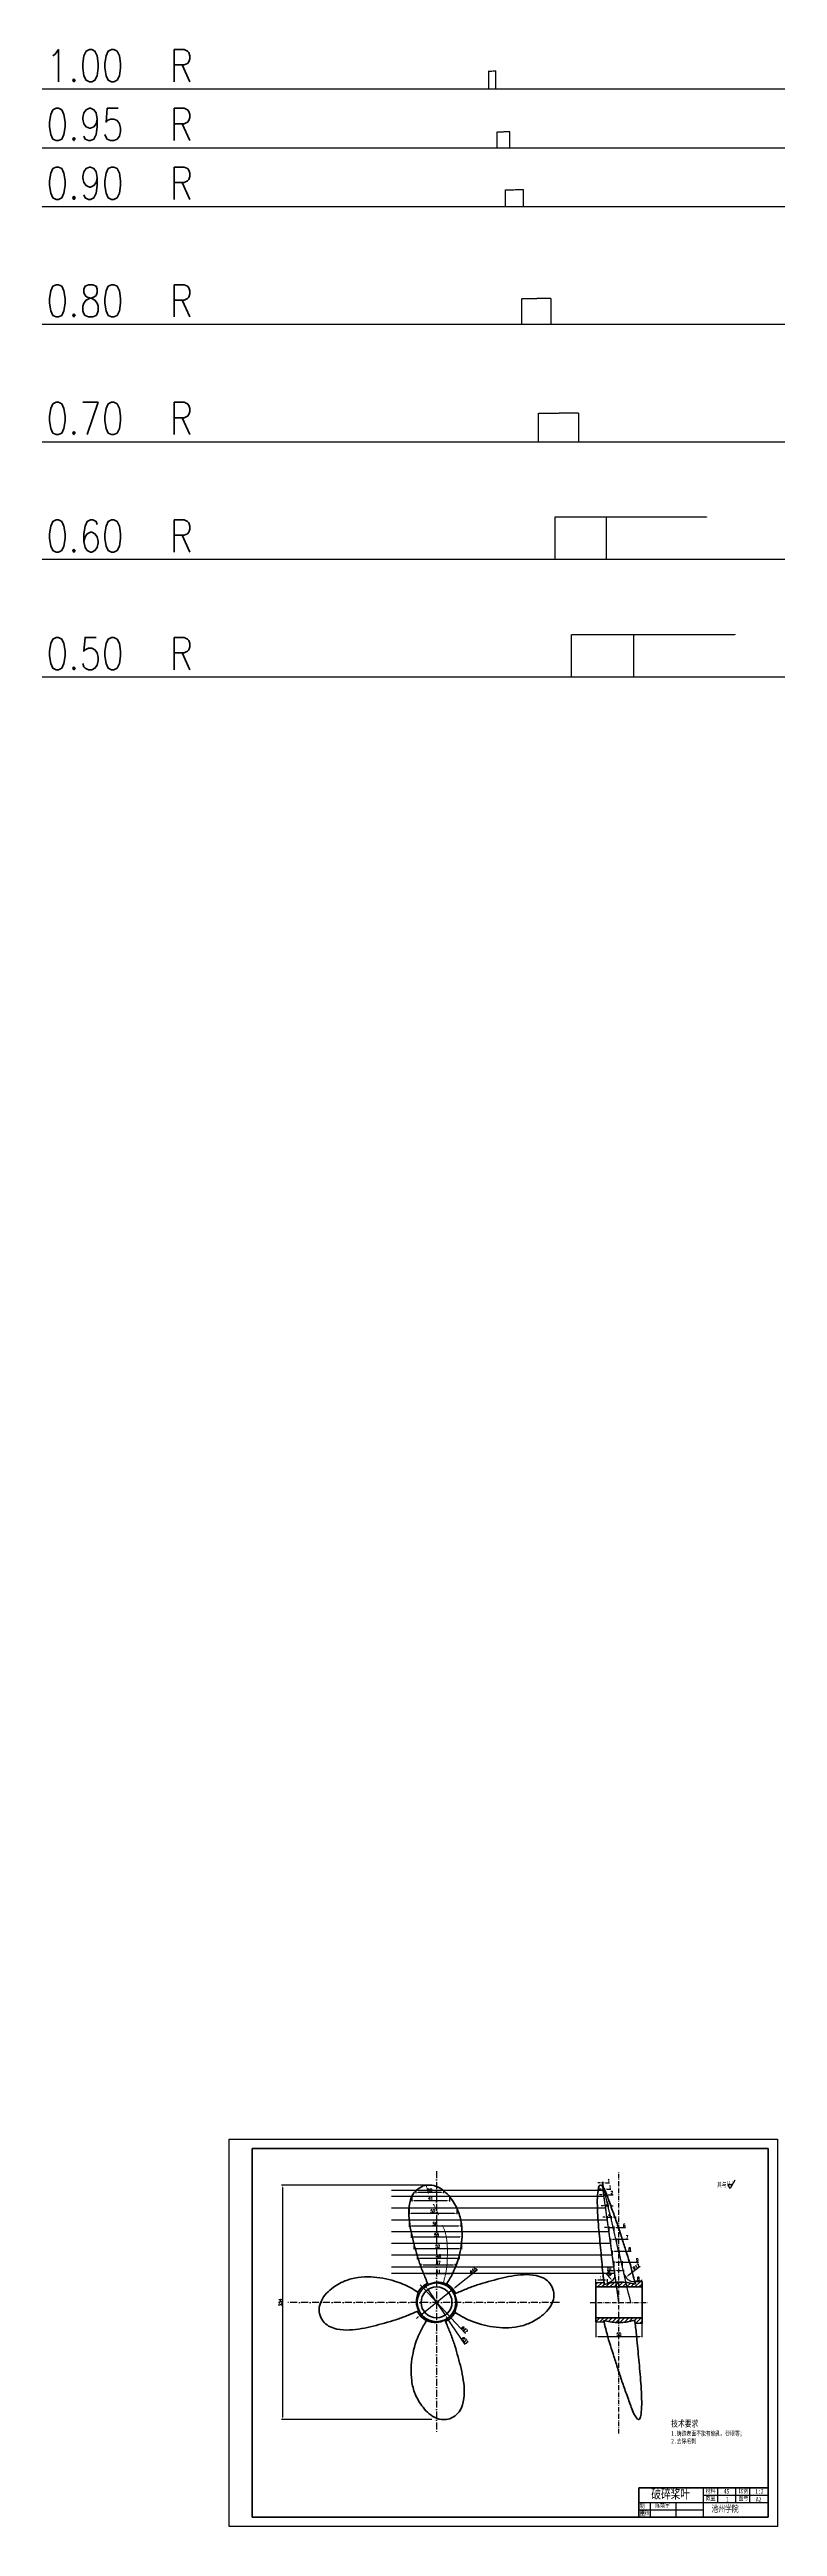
# Model space of a CAD drawing. Header units: millimetres. Extents: x 1792 to 7248, y 521 to 3207.
# Drawn here: x 2697 to 3486, y 521 to 3207 of the extents above; entities that cross this region are included whole.
import ezdxf

# ---------------------------------------------------------------- set-up
doc = ezdxf.new("R2010")
doc.units = ezdxf.units.MM
for name, pattern in [('CEN10', [15.8, 10, -2.5, 0.8, -2.5]), ('CENTER', [50.8, 31.75, -6.35, 6.35, -6.35]), ('CENTERX2', [101.6, 63.5, -12.7, 12.7, -12.7])]:
    doc.linetypes.add(name, pattern=pattern)
doc.layers.add('0CENTER', color=3, linetype='CENTER')
doc.layers.add('TEXT', color=4, linetype='Continuous')
for name, color, linetype, lineweight in [('文字层', 7, 'Continuous', 25), ('标注层', 3, 'Continuous', 25), ('点划线', 1, 'CENTERX2', 9), ('粗实线', 7, 'Continuous', 50)]:
    doc.layers.add(name, color=color, linetype=linetype, lineweight=lineweight)
doc.styles.get("Standard").update_dxf_attribs({"font": 'txt.shx', "width": 0.75, "bigfont": 'gbcbig.shx'})
doc.dimstyles.new('GB-3.5', dxfattribs={"dimtxt": 3.5, "dimasz": 2.5, "dimexe": 1, "dimexo": 0, "dimgap": 0.5, "dimtad": 1, "dimdec": 0, "dimdsep": 46, "dimtxsty": 'Standard', "dimcen": 0, "dimclrt": 7, "dimadec": 0, "dimazin": 2, "dimtfac": 1, "dimtdec": 0, "dimtmove": 0, "dimatfit": 3, "dimfxl": 1, "dimarcsym": 0})
doc.dimstyles.get("Standard").update_dxf_attribs({"dimtxt": 0.18, "dimasz": 0.18, "dimexe": 0.18, "dimexo": 0.0625, "dimgap": 0.09, "dimtad": 0, "dimtih": 1, "dimtoh": 1, "dimdec": 4, "dimzin": 0, "dimdsep": 46, "dimtxsty": 'Standard', "dimcen": 0.09, "dimadec": 0, "dimazin": 0, "dimtfac": 1, "dimtdec": 4, "dimtofl": 0, "dimtmove": 0, "dimatfit": 3, "dimfxl": 1, "dimtolj": 1, "dimtzin": 0, "dimarcsym": 0})

# ---------------------------------------------------------------- blocks, each defined once
blk = doc.blocks.new('*D5')
at = {"color": 0, "lineweight": -2, "transparency": 16777216}
for p, q in [((3173.1, 3163.8), (3173.1, 3183.6)), ((3173.3, 3183.4), (3176.5, 3183.4)), ((3180.6, 3183.4), (3177.4, 3183.4)), ((3180.8, 3163.8), (3180.8, 3183.6))]:
    blk.add_line(p, q, dxfattribs=at)
at = {"color": 0, "transparency": 16777216}
for points in [[(3173.3, 3183.4), (3173.3, 3183.4), (3173.1, 3183.4)], [(3180.6, 3183.4), (3180.6, 3183.4), (3180.8, 3183.4)]]:
    blk.add_solid(points, dxfattribs=at)
at = {"layer": 'Defpoints', "color": 0, "transparency": 16777216}
for p in [(3180.8, 3183.4), (3173.1, 3163.7), (3180.8, 3163.7)]:
    blk.add_point(p, dxfattribs=at)
at = {"color": 0, "transparency": 16777216, "insert": (3176.9, 3183.4), "char_height": 0.18, "attachment_point": 5}
blk.add_mtext('\\A1;7.6500', dxfattribs=at)
blk = doc.blocks.new('*D6')
at = {"color": 0, "lineweight": -2, "transparency": 16777216}
for p, q in [((3182.1, 3100), (3182.1, 3117.6)), ((3182.3, 3117.4), (3188.5, 3117.4)), ((3195.7, 3117.4), (3189.4, 3117.4)), ((3195.9, 3100), (3195.9, 3117.6))]:
    blk.add_line(p, q, dxfattribs=at)
at = {"color": 0, "transparency": 16777216}
for points in [[(3182.3, 3117.4), (3182.3, 3117.4), (3182.1, 3117.4)], [(3195.7, 3117.4), (3195.7, 3117.4), (3195.9, 3117.4)]]:
    blk.add_solid(points, dxfattribs=at)
at = {"layer": 'Defpoints', "color": 0, "transparency": 16777216}
for p in [(3195.9, 3117.4), (3182.1, 3099.9), (3195.9, 3099.9)]:
    blk.add_point(p, dxfattribs=at)
at = {"color": 0, "transparency": 16777216, "insert": (3189, 3117.4), "char_height": 0.18, "attachment_point": 5}
blk.add_mtext('\\A1;13.7751', dxfattribs=at)
blk = doc.blocks.new('*D7')
at = {"color": 0, "lineweight": -2, "transparency": 16777216}
for p, q in [((3191, 3036.3), (3191, 3054.7)), ((3191.2, 3054.6), (3200.4, 3054.6)), ((3210.5, 3054.6), (3201.3, 3054.6)), ((3210.7, 3036.3), (3210.7, 3054.7))]:
    blk.add_line(p, q, dxfattribs=at)
at = {"color": 0, "transparency": 16777216}
for points in [[(3191.2, 3054.6), (3191.2, 3054.5), (3191, 3054.6)], [(3210.5, 3054.6), (3210.5, 3054.5), (3210.7, 3054.6)]]:
    blk.add_solid(points, dxfattribs=at)
at = {"layer": 'Defpoints', "color": 0, "transparency": 16777216}
for p in [(3191, 3036.2), (3210.7, 3054.6), (3210.7, 3036.2)]:
    blk.add_point(p, dxfattribs=at)
at = {"color": 0, "transparency": 16777216, "insert": (3200.9, 3054.6), "char_height": 0.18, "attachment_point": 5}
blk.add_mtext('\\A1;19.6400', dxfattribs=at)
blk = doc.blocks.new('*D8')
at = {"color": 0, "lineweight": -2, "transparency": 16777216}
for p, q in [((3209, 2908.8), (3209, 2936.8)), ((3209.1, 2936.7), (3224.3, 2936.7)), ((3240.4, 2936.7), (3225.2, 2936.7)), ((3240.6, 2908.8), (3240.6, 2936.8))]:
    blk.add_line(p, q, dxfattribs=at)
at = {"color": 0, "transparency": 16777216}
for points in [[(3209.1, 2936.7), (3209.1, 2936.6), (3209, 2936.7)], [(3240.4, 2936.7), (3240.4, 2936.6), (3240.6, 2936.7)]]:
    blk.add_solid(points, dxfattribs=at)
at = {"layer": 'Defpoints', "color": 0, "transparency": 16777216}
for p in [(3240.6, 2936.7), (3209, 2908.7), (3240.6, 2908.7)]:
    blk.add_point(p, dxfattribs=at)
at = {"color": 0, "transparency": 16777216, "insert": (3224.8, 2936.7), "char_height": 0.18, "attachment_point": 5}
blk.add_mtext('\\A1;31.6200', dxfattribs=at)
blk = doc.blocks.new('*D9')
at = {"color": 0, "lineweight": -2, "transparency": 16777216}
for p, q in [((3226.9, 2781.3), (3226.9, 2812.6)), ((3227.1, 2812.4), (3248.2, 2812.4)), ((3270.3, 2812.4), (3249.2, 2812.4)), ((3270.5, 2781.3), (3270.5, 2812.6))]:
    blk.add_line(p, q, dxfattribs=at)
at = {"color": 0, "transparency": 16777216}
for points in [[(3227.1, 2812.4), (3227.1, 2812.3), (3226.9, 2812.4)], [(3270.3, 2812.4), (3270.3, 2812.3), (3270.5, 2812.4)]]:
    blk.add_solid(points, dxfattribs=at)
at = {"layer": 'Defpoints', "color": 0, "transparency": 16777216}
for p in [(3270.5, 2812.4), (3226.9, 2781.2), (3270.5, 2781.2)]:
    blk.add_point(p, dxfattribs=at)
at = {"color": 0, "transparency": 16777216, "insert": (3248.7, 2812.4), "char_height": 0.18, "attachment_point": 5}
blk.add_mtext('\\A1;43.6070', dxfattribs=at)
blk = doc.blocks.new('*D10')
at = {"color": 0, "lineweight": -2, "transparency": 16777216}
for p, q in [((3244.8, 2653.8), (3244.8, 2700.2)), ((3245, 2700), (3300.2, 2700)), ((3300.4, 2653.8), (3300.4, 2700.2)), ((3300.4, 2700), (3408.5, 2700))]:
    blk.add_line(p, q, dxfattribs=at)
at = {"color": 0, "transparency": 16777216}
for points in [[(3245, 2700), (3245, 2700), (3244.8, 2700)], [(3300.2, 2700), (3300.2, 2700), (3300.4, 2700)]]:
    blk.add_solid(points, dxfattribs=at)
at = {"layer": 'Defpoints', "color": 0, "transparency": 16777216}
for p in [(3300.4, 2700), (3244.8, 2653.7), (3300.4, 2653.7)]:
    blk.add_point(p, dxfattribs=at)
at = {"color": 0, "transparency": 16777216, "insert": (3408.9, 2700), "char_height": 0.18, "attachment_point": 5}
blk.add_mtext('\\A1;55.5860', dxfattribs=at)
blk = doc.blocks.new('*D11')
at = {"color": 0, "lineweight": -2, "transparency": 16777216}
for p, q in [((3262.7, 2526.3), (3262.7, 2572.7)), ((3262.9, 2572.6), (3330.1, 2572.6)), ((3330.3, 2526.3), (3330.3, 2572.7)), ((3330.3, 2572.6), (3439.3, 2572.6))]:
    blk.add_line(p, q, dxfattribs=at)
at = {"color": 0, "transparency": 16777216}
for points in [[(3262.9, 2572.6), (3262.9, 2572.5), (3262.7, 2572.6)], [(3330.1, 2572.6), (3330.1, 2572.5), (3330.3, 2572.6)]]:
    blk.add_solid(points, dxfattribs=at)
at = {"layer": 'Defpoints', "color": 0, "transparency": 16777216}
for p in [(3330.3, 2572.6), (3262.7, 2526.2), (3330.3, 2526.2)]:
    blk.add_point(p, dxfattribs=at)
at = {"color": 0, "transparency": 16777216, "insert": (3439.8, 2572.6), "char_height": 0.18, "attachment_point": 5}
blk.add_mtext('\\A1;67.5800', dxfattribs=at)
blk = doc.blocks.new('*D12')
at = {"color": 0, "lineweight": -2, "transparency": 16777216}
for p, q in [((3293.6, 893.6), (3291.1, 893.6)), ((3296.1, 891.6), (3296.1, 894.6)), ((3296.1, 893.6), (3296.9, 893.6)), ((3296.9, 891.6), (3296.9, 894.6)), ((3299.4, 893.6), (3303.8, 893.6))]:
    blk.add_line(p, q, dxfattribs=at)
at = {"color": 0, "transparency": 16777216}
for points in [[(3293.6, 894), (3293.6, 893.2), (3296.1, 893.6)], [(3299.4, 894), (3299.4, 893.2), (3296.9, 893.6)]]:
    blk.add_solid(points, dxfattribs=at)
at = {"layer": 'Defpoints', "color": 0, "transparency": 16777216}
for p in [(3296.1, 891.6), (3296.9, 893.6), (3296.9, 891.6)]:
    blk.add_point(p, dxfattribs=at)
at = {"color": 7, "transparency": 16777216, "insert": (3302.8, 895.8), "char_height": 3.5, "attachment_point": 5}
blk.add_mtext('1', dxfattribs=at)
blk = doc.blocks.new('*D13')
at = {"color": 0, "lineweight": -2, "transparency": 16777216}
for p, q in [((3294.5, 887), (3292, 887)), ((3297, 885.2), (3297, 888)), ((3297, 887), (3298.4, 887)), ((3298.4, 885.2), (3298.4, 888)), ((3300.9, 887), (3305.3, 887))]:
    blk.add_line(p, q, dxfattribs=at)
at = {"color": 0, "transparency": 16777216}
for points in [[(3294.5, 887.4), (3294.5, 886.6), (3297, 887)], [(3300.9, 887.4), (3300.9, 886.6), (3298.4, 887)]]:
    blk.add_solid(points, dxfattribs=at)
at = {"layer": 'Defpoints', "color": 0, "transparency": 16777216}
for p in [(3298.4, 887), (3297, 885.2), (3298.4, 885.2)]:
    blk.add_point(p, dxfattribs=at)
at = {"color": 7, "transparency": 16777216, "insert": (3304.3, 889.2), "char_height": 3.5, "attachment_point": 5}
blk.add_mtext('1', dxfattribs=at)
blk = doc.blocks.new('*D14')
at = {"color": 0, "lineweight": -2, "transparency": 16777216}
for p, q in [((3295.4, 880.7), (3292.9, 880.7)), ((3297.9, 878.9), (3297.9, 881.7)), ((3297.9, 880.7), (3299.9, 880.7)), ((3299.9, 878.9), (3299.9, 881.7)), ((3302.4, 880.7), (3307.6, 880.7))]:
    blk.add_line(p, q, dxfattribs=at)
at = {"color": 0, "transparency": 16777216}
for points in [[(3295.4, 881.1), (3295.4, 880.3), (3297.9, 880.7)], [(3302.4, 881.1), (3302.4, 880.3), (3299.9, 880.7)]]:
    blk.add_solid(points, dxfattribs=at)
at = {"layer": 'Defpoints', "color": 0, "transparency": 16777216}
for p in [(3297.9, 878.9), (3299.9, 880.7), (3299.9, 878.9)]:
    blk.add_point(p, dxfattribs=at)
at = {"color": 7, "transparency": 16777216, "insert": (3306.3, 883), "char_height": 3.5, "attachment_point": 5}
blk.add_mtext('2', dxfattribs=at)
blk = doc.blocks.new('*D15')
at = {"color": 0, "lineweight": -2, "transparency": 16777216}
for p, q in [((3297.2, 868.9), (3294.7, 868.9)), ((3299.7, 866.1), (3299.7, 869.9)), ((3299.7, 868.9), (3302.9, 868.9)), ((3302.9, 866.1), (3302.9, 869.9)), ((3305.4, 868.9), (3307.9, 868.9))]:
    blk.add_line(p, q, dxfattribs=at)
at = {"color": 0, "transparency": 16777216}
for points in [[(3297.2, 869.3), (3297.2, 868.5), (3299.7, 868.9)], [(3305.4, 869.3), (3305.4, 868.5), (3302.9, 868.9)]]:
    blk.add_solid(points, dxfattribs=at)
at = {"layer": 'Defpoints', "color": 0, "transparency": 16777216}
for p in [(3299.7, 866.1), (3302.9, 868.9), (3302.9, 866.1)]:
    blk.add_point(p, dxfattribs=at)
at = {"color": 7, "transparency": 16777216, "insert": (3301.3, 871.2), "char_height": 3.5, "attachment_point": 5}
blk.add_mtext('3', dxfattribs=at)
blk = doc.blocks.new('*D16')
at = {"color": 0, "lineweight": -2, "transparency": 16777216}
for p, q in [((3299, 856.5), (3296.5, 856.5)), ((3301.5, 853.4), (3301.5, 857.5)), ((3301.5, 856.5), (3305.9, 856.5)), ((3305.9, 853.4), (3305.9, 857.5)), ((3308.4, 856.5), (3310.9, 856.5))]:
    blk.add_line(p, q, dxfattribs=at)
at = {"color": 0, "transparency": 16777216}
for points in [[(3299, 856.9), (3299, 856.1), (3301.5, 856.5)], [(3308.4, 856.9), (3308.4, 856.1), (3305.9, 856.5)]]:
    blk.add_solid(points, dxfattribs=at)
at = {"layer": 'Defpoints', "color": 0, "transparency": 16777216}
for p in [(3301.5, 853.4), (3305.9, 856.5), (3305.9, 853.4)]:
    blk.add_point(p, dxfattribs=at)
at = {"color": 7, "transparency": 16777216, "insert": (3303.7, 858.7), "char_height": 3.5, "attachment_point": 5}
blk.add_mtext('4', dxfattribs=at)
blk = doc.blocks.new('*D17')
at = {"color": 0, "lineweight": -2, "transparency": 16777216}
for p, q in [((3300.8, 845.2), (3298.3, 845.2)), ((3303.3, 840.6), (3303.3, 846.2)), ((3303.3, 845.2), (3308.8, 845.2)), ((3308.8, 840.6), (3308.8, 846.2)), ((3311.3, 845.2), (3321.1, 845.2))]:
    blk.add_line(p, q, dxfattribs=at)
at = {"color": 0, "transparency": 16777216}
for points in [[(3300.8, 845.7), (3300.8, 844.8), (3303.3, 845.2)], [(3311.3, 845.7), (3311.3, 844.8), (3308.8, 845.2)]]:
    blk.add_solid(points, dxfattribs=at)
at = {"layer": 'Defpoints', "color": 0, "transparency": 16777216}
for p in [(3303.3, 840.6), (3308.8, 845.2), (3308.8, 840.6)]:
    blk.add_point(p, dxfattribs=at)
at = {"color": 7, "transparency": 16777216, "insert": (3319.7, 847.5), "char_height": 3.5, "attachment_point": 5}
blk.add_mtext('6', dxfattribs=at)
blk = doc.blocks.new('*D18')
at = {"color": 0, "lineweight": -2, "transparency": 16777216}
for p, q in [((3305.1, 827.9), (3305.1, 833.5)), ((3311.8, 827.9), (3311.8, 833.5)), ((3307.6, 832.5), (3309.3, 832.5)), ((3311.8, 832.5), (3324.2, 832.5))]:
    blk.add_line(p, q, dxfattribs=at)
at = {"color": 0, "transparency": 16777216}
for points in [[(3307.6, 832.9), (3307.6, 832.1), (3305.1, 832.5)], [(3309.3, 832.9), (3309.3, 832.1), (3311.8, 832.5)]]:
    blk.add_solid(points, dxfattribs=at)
at = {"layer": 'Defpoints', "color": 0, "transparency": 16777216}
for p in [(3305.1, 827.9), (3311.8, 832.5), (3311.8, 827.9)]:
    blk.add_point(p, dxfattribs=at)
at = {"color": 7, "transparency": 16777216, "insert": (3322.8, 834.8), "char_height": 3.5, "attachment_point": 5}
blk.add_mtext('7', dxfattribs=at)
blk = doc.blocks.new('*D19')
at = {"color": 0, "lineweight": -2, "transparency": 16777216}
for p, q in [((3306.9, 815.1), (3306.9, 820.5)), ((3309.4, 819.5), (3312.3, 819.5)), ((3314.8, 815.1), (3314.8, 820.5)), ((3314.8, 819.5), (3327.1, 819.5))]:
    blk.add_line(p, q, dxfattribs=at)
at = {"color": 0, "transparency": 16777216}
for points in [[(3309.4, 819.9), (3309.4, 819), (3306.9, 819.5)], [(3312.3, 819.9), (3312.3, 819), (3314.8, 819.5)]]:
    blk.add_solid(points, dxfattribs=at)
at = {"layer": 'Defpoints', "color": 0, "transparency": 16777216}
for p in [(3306.9, 815.1), (3314.8, 819.5), (3314.8, 815.1)]:
    blk.add_point(p, dxfattribs=at)
at = {"color": 7, "transparency": 16777216, "insert": (3325.7, 821.7), "char_height": 3.5, "attachment_point": 5}
blk.add_mtext('8', dxfattribs=at)
blk = doc.blocks.new('*D20')
at = {"color": 0, "lineweight": -2, "transparency": 16777216}
for p, q in [((3308.7, 802.4), (3308.7, 808.8)), ((3311.2, 807.8), (3315.3, 807.8)), ((3317.8, 802.4), (3317.8, 808.8)), ((3317.8, 807.8), (3335.4, 807.8))]:
    blk.add_line(p, q, dxfattribs=at)
at = {"color": 0, "transparency": 16777216}
for points in [[(3311.2, 808.2), (3311.2, 807.3), (3308.7, 807.8)], [(3315.3, 808.2), (3315.3, 807.3), (3317.8, 807.8)]]:
    blk.add_solid(points, dxfattribs=at)
at = {"layer": 'Defpoints', "color": 0, "transparency": 16777216}
for p in [(3317.8, 807.8), (3308.7, 802.4), (3317.8, 802.4)]:
    blk.add_point(p, dxfattribs=at)
at = {"color": 7, "transparency": 16777216, "insert": (3334, 810), "char_height": 3.5, "attachment_point": 5}
blk.add_mtext('9', dxfattribs=at)
blk = doc.blocks.new('*D21')
at = {"color": 0, "lineweight": -2, "transparency": 16777216}
for p, q in [((3289, 743.1), (3289, 726.2)), ((3291.5, 727.2), (3336.5, 727.2)), ((3339, 741.3), (3339, 726.2))]:
    blk.add_line(p, q, dxfattribs=at)
at = {"color": 0, "transparency": 16777216}
for points in [[(3291.5, 727.6), (3291.5, 726.8), (3289, 727.2)], [(3336.5, 727.6), (3336.5, 726.8), (3339, 727.2)]]:
    blk.add_solid(points, dxfattribs=at)
at = {"layer": 'Defpoints', "color": 0, "transparency": 16777216}
for p in [(3289, 743.1), (3339, 741.3), (3339, 727.2)]:
    blk.add_point(p, dxfattribs=at)
at = {"color": 7, "transparency": 16777216, "insert": (3314, 729.4), "char_height": 3.5, "attachment_point": 5}
blk.add_mtext('50', dxfattribs=at)
blk = doc.blocks.new('*D22')
at = {"color": 0, "lineweight": -2, "transparency": 16777216}
blk.add_line((3300, 795.5), (3305.2, 789.6), dxfattribs=at)
at = {"color": 0, "transparency": 16777216}
blk.add_solid([(3305.5, 789.9), (3304.9, 789.4), (3306.9, 787.8)], dxfattribs=at)
at = {"layer": 'Defpoints', "color": 0, "transparency": 16777216}
for p in [(3301.2, 794.1), (3306.9, 787.8)]:
    blk.add_point(p, dxfattribs=at)
at = {"color": 7, "transparency": 16777216, "insert": (3303.5, 795), "char_height": 3.5, "attachment_point": 5, "rotation": 311.7411}
blk.add_mtext('R9', dxfattribs=at)
blk = doc.blocks.new('*D23')
at = {"color": 0, "lineweight": -2, "transparency": 16777216}
for p, q in [((3309.6, 798.4), (3301.1, 798.4)), ((3309.6, 796), (3309.6, 799.4)), ((3316.8, 798.4), (3312.1, 798.4)), ((3319.3, 796), (3319.3, 799.4))]:
    blk.add_line(p, q, dxfattribs=at)
at = {"color": 0, "transparency": 16777216}
for points in [[(3312.1, 798.9), (3312.1, 798), (3309.6, 798.4)], [(3316.8, 798.9), (3316.8, 798), (3319.3, 798.4)]]:
    blk.add_solid(points, dxfattribs=at)
at = {"layer": 'Defpoints', "color": 0, "transparency": 16777216}
for p in [(3309.6, 796), (3319.3, 798.4), (3319.3, 796)]:
    blk.add_point(p, dxfattribs=at)
at = {"color": 7, "transparency": 16777216, "insert": (3303.1, 800.7), "char_height": 3.5, "attachment_point": 5}
blk.add_mtext('10', dxfattribs=at)
blk = doc.blocks.new('*D24')
at = {"color": 0, "lineweight": -2, "transparency": 16777216}
blk.add_line((3337.1, 803.1), (3323.5, 792.7), dxfattribs=at)
at = {"color": 0, "transparency": 16777216}
blk.add_solid([(3323.2, 793), (3323.7, 792.3), (3321.5, 791.2)], dxfattribs=at)
at = {"layer": 'Defpoints', "color": 0, "transparency": 16777216}
for p in [(3321.5, 791.2), (3330.6, 798.1)]:
    blk.add_point(p, dxfattribs=at)
at = {"color": 7, "transparency": 16777216, "insert": (3332.9, 802.7), "char_height": 3.5, "attachment_point": 5, "rotation": 37.4694}
blk.add_mtext('R12', dxfattribs=at)
blk = doc.blocks.new('*D26')
at = {"color": 0, "lineweight": -2, "transparency": 16777216}
for p, q in [((3331, 786.7), (3331, 788.6)), ((3333.5, 787.6), (3336.5, 787.6)), ((3339, 786.9), (3339, 788.6))]:
    blk.add_line(p, q, dxfattribs=at)
at = {"color": 0, "transparency": 16777216}
for points in [[(3333.5, 788), (3333.5, 787.2), (3331, 787.6)], [(3336.5, 788), (3336.5, 787.2), (3339, 787.6)]]:
    blk.add_solid(points, dxfattribs=at)
at = {"layer": 'Defpoints', "color": 0, "transparency": 16777216}
for p in [(3331, 786.7), (3339, 787.6), (3339, 786.9)]:
    blk.add_point(p, dxfattribs=at)
at = {"color": 7, "transparency": 16777216, "insert": (3335, 789.9), "char_height": 3.5, "attachment_point": 5}
blk.add_mtext('8', dxfattribs=at)
blk = doc.blocks.new('*D29')
at = {"layer": 'Defpoints', "color": 0, "transparency": 16777216}
for p in [(3102.2, 779.5), (3130.7, 748.7)]:
    blk.add_point(p, dxfattribs=at)
at = {"layer": '标注层', "color": 0, "lineweight": -2, "transparency": 16777216}
for p, q in [((3100.5, 781.4), (3098.8, 783.2)), ((3102.2, 779.5), (3130.7, 748.7)), ((3147.9, 730.2), (3132.4, 746.9))]:
    blk.add_line(p, q, dxfattribs=at)
at = {"layer": '标注层', "color": 0, "transparency": 16777216}
for points in [[(3100.8, 781.6), (3100.2, 781.1), (3102.2, 779.5)], [(3132.7, 747.2), (3132.1, 746.6), (3130.7, 748.7)]]:
    blk.add_solid(points, dxfattribs=at)
at = {"layer": '标注层', "color": 7, "transparency": 16777216, "insert": (3146.8, 734.7), "char_height": 3.5, "attachment_point": 5, "rotation": 312.82}
blk.add_mtext('∅42', dxfattribs=at)
blk = doc.blocks.new('*D30')
at = {"layer": 'Defpoints', "color": 0, "transparency": 16777216}
for p in [(3107, 777.9), (3125.9, 750.3)]:
    blk.add_point(p, dxfattribs=at)
at = {"layer": '标注层', "color": 0, "lineweight": -2, "transparency": 16777216}
for p, q in [((3105.6, 780), (3104.2, 782.1)), ((3107, 777.9), (3125.9, 750.3)), ((3147.6, 718.3), (3127.3, 748.2))]:
    blk.add_line(p, q, dxfattribs=at)
at = {"layer": '标注层', "color": 0, "transparency": 16777216}
for points in [[(3106, 780.2), (3105.3, 779.8), (3107, 777.9)], [(3127.6, 748.5), (3126.9, 748), (3125.9, 750.3)]]:
    blk.add_solid(points, dxfattribs=at)
at = {"layer": '标注层', "color": 7, "transparency": 16777216, "insert": (3147.2, 722.9), "char_height": 3.5, "attachment_point": 5, "rotation": 304.2157}
blk.add_mtext('∅33', dxfattribs=at)
blk = doc.blocks.new('*D31')
at = {"layer": 'Defpoints', "color": 0, "transparency": 16777216}
for p in [(3111.4, 891.1), (2949.5, 637.2), (3111.4, 637.2)]:
    blk.add_point(p, dxfattribs=at)
at = {"layer": '标注层', "color": 0, "lineweight": -2, "transparency": 16777216}
for p, q in [((3111.4, 891.1), (2948.5, 891.1)), ((2949.5, 888.6), (2949.5, 639.7)), ((3111.4, 637.2), (2948.5, 637.2))]:
    blk.add_line(p, q, dxfattribs=at)
at = {"layer": '标注层', "color": 0, "transparency": 16777216}
for points in [[(2949.1, 888.6), (2949.9, 888.6), (2949.5, 891.1)], [(2949.1, 639.7), (2949.9, 639.7), (2949.5, 637.2)]]:
    blk.add_solid(points, dxfattribs=at)
at = {"layer": '标注层', "color": 7, "transparency": 16777216, "insert": (2947.2, 764.1), "char_height": 3.5, "attachment_point": 5, "rotation": 90}
blk.add_mtext('254', dxfattribs=at)
blk = doc.blocks.new('*D32')
at = {"layer": 'Defpoints', "color": 0, "transparency": 16777216}
for p in [(3094.1, 885.2), (3124.1, 885.2), (3124.1, 883.4)]:
    blk.add_point(p, dxfattribs=at)
at = {"layer": '标注层', "color": 0, "lineweight": -2, "transparency": 16777216}
for p, q in [((3094.1, 885.2), (3094.1, 882.4)), ((3096.6, 883.4), (3121.6, 883.4)), ((3124.1, 885.2), (3124.1, 882.4))]:
    blk.add_line(p, q, dxfattribs=at)
at = {"layer": '标注层', "color": 0, "transparency": 16777216}
for points in [[(3096.6, 883.8), (3096.6, 883), (3094.1, 883.4)], [(3121.6, 883.8), (3121.6, 883), (3124.1, 883.4)]]:
    blk.add_solid(points, dxfattribs=at)
at = {"layer": '标注层', "color": 7, "transparency": 16777216, "insert": (3109.1, 885.6), "char_height": 3.5, "attachment_point": 5}
blk.add_mtext('30', dxfattribs=at)
blk = doc.blocks.new('*D33')
at = {"layer": 'Defpoints', "color": 0, "transparency": 16777216}
for p in [(3089.6, 878.9), (3130.4, 878.9), (3130.4, 874.6)]:
    blk.add_point(p, dxfattribs=at)
at = {"layer": '标注层', "color": 0, "lineweight": -2, "transparency": 16777216}
for p, q in [((3089.6, 878.9), (3089.6, 873.6)), ((3092.1, 874.6), (3127.9, 874.6)), ((3130.4, 878.9), (3130.4, 873.6))]:
    blk.add_line(p, q, dxfattribs=at)
at = {"layer": '标注层', "color": 0, "transparency": 16777216}
for points in [[(3092.1, 875), (3092.1, 874.2), (3089.6, 874.6)], [(3127.9, 875), (3127.9, 874.2), (3130.4, 874.6)]]:
    blk.add_solid(points, dxfattribs=at)
at = {"layer": '标注层', "color": 7, "transparency": 16777216, "insert": (3110, 876.8), "char_height": 3.5, "attachment_point": 5}
blk.add_mtext('41', dxfattribs=at)
blk = doc.blocks.new('*D34')
at = {"layer": 'Defpoints', "color": 0, "transparency": 16777216}
for p in [(3086.6, 866.1), (3138.5, 866.1), (3138.5, 860.7)]:
    blk.add_point(p, dxfattribs=at)
at = {"layer": '标注层', "color": 0, "lineweight": -2, "transparency": 16777216}
for p, q in [((3086.6, 866.1), (3086.6, 859.7)), ((3089.1, 860.7), (3136, 860.7)), ((3138.5, 866.1), (3138.5, 859.7))]:
    blk.add_line(p, q, dxfattribs=at)
at = {"layer": '标注层', "color": 0, "transparency": 16777216}
for points in [[(3089.1, 861.1), (3089.1, 860.2), (3086.6, 860.7)], [(3136, 861.1), (3136, 860.2), (3138.5, 860.7)]]:
    blk.add_solid(points, dxfattribs=at)
at = {"layer": '标注层', "color": 7, "transparency": 16777216, "insert": (3112.5, 862.9), "char_height": 3.5, "attachment_point": 5}
blk.add_mtext('52', dxfattribs=at)
blk = doc.blocks.new('*D35')
at = {"layer": 'Defpoints', "color": 0, "transparency": 16777216}
for p in [(3086.9, 853.4), (3142.7, 853.4), (3142.7, 847)]:
    blk.add_point(p, dxfattribs=at)
at = {"layer": '标注层', "color": 0, "lineweight": -2, "transparency": 16777216}
for p, q in [((3086.9, 853.4), (3086.9, 846)), ((3089.4, 847), (3140.2, 847)), ((3142.7, 853.4), (3142.7, 846))]:
    blk.add_line(p, q, dxfattribs=at)
at = {"layer": '标注层', "color": 0, "transparency": 16777216}
for points in [[(3089.4, 847.4), (3089.4, 846.5), (3086.9, 847)], [(3140.2, 847.4), (3140.2, 846.5), (3142.7, 847)]]:
    blk.add_solid(points, dxfattribs=at)
at = {"layer": '标注层', "color": 7, "transparency": 16777216, "insert": (3114.8, 849.2), "char_height": 3.5, "attachment_point": 5}
blk.add_mtext('56', dxfattribs=at)
blk = doc.blocks.new('*D36')
at = {"layer": 'Defpoints', "color": 0, "transparency": 16777216}
for p in [(3088.9, 840.6), (3144.1, 840.6), (3144.1, 835.2)]:
    blk.add_point(p, dxfattribs=at)
at = {"layer": '标注层', "color": 0, "lineweight": -2, "transparency": 16777216}
for p, q in [((3088.9, 840.6), (3088.9, 834.2)), ((3091.4, 835.2), (3141.6, 835.2)), ((3144.1, 840.6), (3144.1, 834.2))]:
    blk.add_line(p, q, dxfattribs=at)
at = {"layer": '标注层', "color": 0, "transparency": 16777216}
for points in [[(3091.4, 835.6), (3091.4, 834.8), (3088.9, 835.2)], [(3141.6, 835.6), (3141.6, 834.8), (3144.1, 835.2)]]:
    blk.add_solid(points, dxfattribs=at)
at = {"layer": '标注层', "color": 7, "transparency": 16777216, "insert": (3116.5, 837.4), "char_height": 3.5, "attachment_point": 5}
blk.add_mtext('55', dxfattribs=at)
blk = doc.blocks.new('*D37')
at = {"layer": 'Defpoints', "color": 0, "transparency": 16777216}
for p in [(3091.9, 827.9), (3143.4, 827.9), (3143.4, 822.6)]:
    blk.add_point(p, dxfattribs=at)
at = {"layer": '标注层', "color": 0, "lineweight": -2, "transparency": 16777216}
for p, q in [((3091.9, 827.9), (3091.9, 821.6)), ((3094.4, 822.6), (3140.9, 822.6)), ((3143.4, 827.9), (3143.4, 821.6))]:
    blk.add_line(p, q, dxfattribs=at)
at = {"layer": '标注层', "color": 0, "transparency": 16777216}
for points in [[(3094.4, 823), (3094.4, 822.2), (3091.9, 822.6)], [(3140.9, 823), (3140.9, 822.2), (3143.4, 822.6)]]:
    blk.add_solid(points, dxfattribs=at)
at = {"layer": '标注层', "color": 7, "transparency": 16777216, "insert": (3117.7, 824.8), "char_height": 3.5, "attachment_point": 5}
blk.add_mtext('52', dxfattribs=at)
blk = doc.blocks.new('*D38')
at = {"layer": 'Defpoints', "color": 0, "transparency": 16777216}
for p in [(3095.5, 815.1), (3141.1, 815.1), (3141.1, 811.9)]:
    blk.add_point(p, dxfattribs=at)
at = {"layer": '标注层', "color": 0, "lineweight": -2, "transparency": 16777216}
for p, q in [((3095.5, 815.1), (3095.5, 810.9)), ((3098, 811.9), (3138.6, 811.9)), ((3141.1, 815.1), (3141.1, 810.9))]:
    blk.add_line(p, q, dxfattribs=at)
at = {"layer": '标注层', "color": 0, "transparency": 16777216}
for points in [[(3098, 812.3), (3098, 811.4), (3095.5, 811.9)], [(3138.6, 812.3), (3138.6, 811.4), (3141.1, 811.9)]]:
    blk.add_solid(points, dxfattribs=at)
at = {"layer": '标注层', "color": 7, "transparency": 16777216, "insert": (3118.8, 814.1), "char_height": 3.5, "attachment_point": 5}
blk.add_mtext('46', dxfattribs=at)
blk = doc.blocks.new('*D39')
at = {"layer": 'Defpoints', "color": 0, "transparency": 16777216}
for p in [(3102.4, 795.3), (3133.8, 795.3), (3133.8, 795.3)]:
    blk.add_point(p, dxfattribs=at)
at = {"layer": '标注层', "color": 0, "lineweight": -2, "transparency": 16777216}
for p, q in [((3102.4, 795.3), (3102.4, 796.3)), ((3104.9, 795.3), (3131.3, 795.3)), ((3133.8, 795.3), (3133.8, 796.3))]:
    blk.add_line(p, q, dxfattribs=at)
at = {"layer": '标注层', "color": 0, "transparency": 16777216}
for points in [[(3104.9, 795.7), (3104.9, 794.9), (3102.4, 795.3)], [(3131.3, 795.7), (3131.3, 794.9), (3133.8, 795.3)]]:
    blk.add_solid(points, dxfattribs=at)
at = {"layer": '标注层', "color": 7, "transparency": 16777216, "insert": (3118.1, 797.5), "char_height": 3.5, "attachment_point": 5}
blk.add_mtext('31', dxfattribs=at)

msp = doc.modelspace()

# ---------------------------------------------------------------- hatches: boundary and pattern name
at = {"layer": '标注层'}
h = msp.add_hatch(dxfattribs=at)
h.set_pattern_fill('ANSI31', color=256, style=0)
edge = h.paths.add_edge_path()
edge.add_spline(control_points=[(3311.68451, 780.83811), (3311.44334, 782.55544), (3311.20231, 784.2728), (3310.96135, 785.99016)], knot_values=[16.8895357313, 16.8895357313, 16.8895357313, 16.8895357313, 22.0920919681, 22.0920919681, 22.0920919681, 22.0920919681], degree=3, periodic=0)
edge.add_spline(control_points=[(3310.96135, 785.99016), (3308.72465, 785.72045), (3304.37211, 785.1954), (3300.15819, 783.98761), (3298.10971, 783.40048)], knot_values=[0, 0, 0, 0, 6.746446153, 13.1284555928, 13.1284555928, 13.1284555928, 13.1284555928], degree=3, periodic=0)
edge.add_line((3298.10971, 783.40048), (3297.87372, 785.46697))
edge.add_line((3297.87372, 785.46697), (3289.53983, 785.13361))
edge.add_line((3289.53983, 785.13361), (3289.03983, 785.11361))
edge.add_line((3289.03983, 785.11361), (3289.03983, 780.83811))
edge.add_line((3289.03983, 780.83811), (3311.68451, 780.83811))
h = msp.add_hatch(dxfattribs=at)
h.set_pattern_fill('ANSI31', color=256, style=0)
edge = h.paths.add_edge_path()
edge.add_spline(control_points=[(3314.03983, 786.06877), (3313.01575, 786.05338), (3311.99055, 786.022), (3310.96535, 785.99063)], knot_values=[0.0001364038, 0.0001364038, 0.0001364038, 0.0001364038, 3.0707467502, 3.0707467502, 3.0707467502, 3.0707467502], degree=3, periodic=0)
edge.add_line((3310.96535, 785.99063), (3311.68946, 780.83811))
edge.add_line((3311.68946, 780.83811), (3314.03983, 780.83811))
edge.add_line((3314.03983, 780.83811), (3314.03983, 786.06877))
edge = h.paths.add_edge_path()
edge.add_spline(control_points=[(3321.71857, 785.69027), (3320.32084, 785.85776), (3317.76791, 786.0794), (3315.20002, 786.08621), (3314.03983, 786.06877)], knot_values=[3.0707467502, 3.0707467502, 3.0707467502, 3.0707467502, 7.3010761697, 10.7797741197, 10.7797741197, 10.7797741197, 10.7797741197], degree=3, periodic=0)
edge.add_line((3314.03983, 786.06877), (3314.03983, 780.83811))
edge.add_line((3314.03983, 780.83811), (3322.85408, 780.83811))
edge.add_spline(control_points=[(3322.85408, 780.83811), (3322.4753, 782.45543), (3322.09685, 784.07283), (3321.71857, 785.69027)], knot_values=[17.1813653904, 17.1813653904, 17.1813653904, 17.1813653904, 22.1646162708, 22.1646162708, 22.1646162708, 22.1646162708], degree=3, periodic=0)
h = msp.add_hatch(dxfattribs=at)
h.set_pattern_fill('ANSI31', color=256, style=0)
edge = h.paths.add_edge_path()
edge.add_line((3339.03983, 786.88161), (3331.19991, 786.64077))
edge.add_line((3331.19991, 786.64077), (3331.8991, 783.92095))
edge.add_spline(control_points=[(3331.8991, 783.92095), (3328.51191, 784.60152), (3325.12473, 785.2821), (3321.71857, 785.69027)], knot_values=[10.7797741197, 10.7797741197, 10.7797741197, 10.7797741197, 21.0887570247, 21.0887570247, 21.0887570247, 21.0887570247], degree=3, periodic=0)
edge.add_spline(control_points=[(3321.71857, 785.69027), (3322.09685, 784.07283), (3322.4753, 782.45543), (3322.85408, 780.83811)], knot_values=[17.1813653904, 17.1813653904, 17.1813653904, 17.1813653904, 22.1646162708, 22.1646162708, 22.1646162708, 22.1646162708], degree=3, periodic=0)
edge.add_line((3322.85408, 780.83811), (3339.03983, 780.83811))
edge.add_line((3339.03983, 780.83811), (3339.03983, 786.88161))
h = msp.add_hatch(dxfattribs=at)
h.set_pattern_fill('ANSI31', color=256, style=0)
edge = h.paths.add_edge_path()
edge.add_line((3314.03983, 747.38911), (3289.03983, 747.38911))
edge.add_line((3289.03983, 747.38911), (3289.03983, 743.09361))
edge.add_line((3289.03983, 743.09361), (3297.8032, 742.76288))
edge.add_spline(control_points=[(3297.8032, 742.76288), (3297.66976, 743.27707), (3297.5353, 743.79099), (3297.39952, 744.30456)], knot_values=[0, 0, 0, 0, 1.593657231, 1.593657231, 1.593657231, 1.593657231], degree=3, periodic=0)
edge.add_spline(control_points=[(3297.39952, 744.30456), (3302.17652, 743.34407), (3307.69609, 742.23428), (3313.28684, 742.14469), (3314.03983, 742.14473)], knot_values=[4.2893515734, 4.2893515734, 4.2893515734, 4.2893515734, 18.8286638979, 21.0887570247, 21.0887570247, 21.0887570247, 21.0887570247], degree=3, periodic=0)
edge.add_line((3314.03983, 742.14473), (3314.03983, 747.38911))
edge = h.paths.add_edge_path()
edge.add_spline(control_points=[(3331.18898, 744.82049), (3331.3025, 743.73093), (3331.4219, 742.64199), (3331.54492, 741.55345)], knot_values=[219.7851055392, 219.7851055392, 219.7851055392, 219.7851055392, 223.0715060481, 223.0715060481, 223.0715060481, 223.0715060481], degree=3, periodic=0)
edge.add_line((3331.54492, 741.55345), (3339.03983, 741.31361))
edge.add_line((3339.03983, 741.31361), (3339.03983, 747.38911))
edge.add_line((3339.03983, 747.38911), (3314.03983, 747.38911))
edge.add_line((3314.03983, 747.38911), (3314.03983, 742.14473))
edge.add_spline(control_points=[(3314.03983, 742.14473), (3315.46891, 742.14481), (3316.90102, 742.18844), (3318.33313, 742.23208)], knot_values=[0, 0, 0, 0, 4.2893515734, 4.2893515734, 4.2893515734, 4.2893515734], degree=3, periodic=0)
edge.add_spline(control_points=[(3318.33313, 742.23208), (3320.57116, 742.50164), (3324.92509, 743.02606), (3329.14042, 744.23364), (3331.18898, 744.82049)], knot_values=[0, 0, 0, 0, 6.7503263149, 13.1323357547, 13.1323357547, 13.1323357547, 13.1323357547], degree=3, periodic=0)

# ---------------------------------------------------------------- linework, layer by layer
at = {"color": 5}
for p, q in [((7248.1178, 3163.688), (2650.1904, 3163.688)), ((7248.1178, 3099.938), (2650.1904, 3099.938)), ((7248.1178, 3036.188), (2650.1904, 3036.188)), ((7248.1178, 2908.688), (2650.1904, 2908.688)), ((7248.1178, 2781.188), (2650.1904, 2781.188)), ((7248.1178, 2653.688), (2650.1904, 2653.688)), ((7248.1178, 2526.188), (2650.1904, 2526.188))]:
    msp.add_line(p, q, dxfattribs=at)
at = {"color": 0}
for p, q in [((3314.03983, 764.11361), (3297.01754, 885.23861)), ((3289.03983, 785.11361), (3289.03983, 789.31583)), ((3299.07684, 788.31583), (3291.53983, 788.31583)), ((3301.57684, 785.61509), (3301.57684, 789.31583))]:
    msp.add_line(p, q, dxfattribs=at)
at = {"color": 2}
for centre, radius, start, end in [((3301.23711, 794.1083), 8.5, 272.29061004, 7.99786079), ((3330.61076, 798.14977), 11.5, 193.18834414, 271.83283951)]:
    msp.add_arc(centre, radius, start, end, dxfattribs=at)
for points, start_tangent, end_tangent in [([(3314.03983, 764.11361), (3308.66413, 802.36361), (3306.87223, 815.11361), (3305.08033, 827.86361), (3303.28883, 840.61361), (3301.49683, 853.36361), (3299.70483, 866.11361), (3297.91283, 878.86361), (3297.01683, 885.24361), (3296.12083, 891.61361)], (-0.139972551, 0.9901553843), (-0.1343590417, 0.9909327161)), ([(3326.78983, 764.11361), (3317.81913, 802.36361), (3314.82823, 815.11361), (3311.83833, 827.86361), (3308.84743, 840.61361), (3305.85753, 853.36361), (3302.86683, 866.11361), (3299.87683, 878.86361), (3298.39383, 885.24361), (3296.88583, 891.61361)], (-0.2304733776, 0.973078631), (-0.2001008981, 0.979775296))]:
    msp.add_spline(points, degree=3, dxfattribs=dict(start_tangent=start_tangent, end_tangent=end_tangent))
at = {"color": 0}
for points in [[(3291.53983, 788.7325), (3291.53983, 787.89916), (3289.03983, 788.31583)], [(3299.07684, 788.7325), (3299.07684, 787.89916), (3301.57684, 788.31583)]]:
    msp.add_solid(points, dxfattribs=at)
at = {"layer": '0CENTER', "color": 4, "linetype": 'CEN10', "ltscale": 0.75}
for p, q in [((3116.45188, 906.30089), (3116.45188, 621.92222)), ((3249.73924, 764.11361), (2954.6885, 764.11361))]:
    msp.add_line(p, q, dxfattribs=at)
at = {"layer": '0CENTER', "color": 4, "linetype": 'CEN10', "ltscale": 0.5}
for p, q in [((3314.03983, 621.92222), (3314.03983, 906.30089)), ((3282.84068, 764.11361), (3344.58753, 764.11361))]:
    msp.add_line(p, q, dxfattribs=at)
at = {"layer": 'TEXT'}
for p, q in [((3297.01754, 885.23861), (3067.77807, 885.23861)), ((3297.91283, 878.86361), (3067.77807, 878.86361)), ((3299.70483, 866.11361), (3067.77807, 866.11361)), ((3301.49683, 853.36361), (3067.77807, 853.36361)), ((3303.28883, 840.61361), (3067.77807, 840.61361)), ((3305.08033, 827.86361), (3067.77807, 827.86361)), ((3306.87223, 815.11361), (3067.77807, 815.11361)), ((3308.66413, 802.36532), (3067.77807, 802.36532)), ((3309.65443, 795.29096), (3067.77807, 795.29096))]:
    msp.add_line(p, q, dxfattribs=at)
at = {"layer": '文字层'}
for p, q in [((3335.71861, 547.09767), (3475.71861, 547.09767)), ((3335.71861, 539.09767), (3405.71861, 539.09767)), ((3347.71861, 547.09767), (3347.71861, 531.09767)), ((3375.71861, 547.09767), (3375.71861, 531.09767)), ((3405.71861, 531.09767), (3405.71861, 563.09767)), ((3405.71861, 555.09767), (3475.71861, 555.09767)), ((3420.71861, 563.09767), (3420.71861, 547.09767)), ((3440.71861, 547.09767), (3440.71861, 563.09767)), ((3455.71861, 547.09767), (3455.71861, 563.09767))]:
    msp.add_line(p, q, dxfattribs=at)
at = {"layer": '标注层'}
for p, q in [((3431.96497, 891.84053), (3436.96497, 891.84053)), ((3434.46497, 887.53205), (3431.96497, 891.84053)), ((3439.68722, 896.53205), (3434.46497, 887.53205)), ((3099.61676, 802.36532), (3099.61676, 805.71256)), ((3102.11676, 804.71256), (3134.45887, 804.71256)), ((3160.69169, 799.50393), (3136.20819, 779.91798)), ((3136.95887, 802.36532), (3136.95887, 805.71256)), ((3098.64777, 749.87094), (3134.25599, 778.35628)), ((3096.69556, 748.30924), (3094.74336, 746.74754))]:
    msp.add_line(p, q, dxfattribs=at)
msp.add_lwpolyline([(2891.71861, 941.09767), (3485.71861, 941.09767), (3485.71861, 521.09767), (2891.71861, 521.09767)], close=True, dxfattribs=at)
for points in [[(3102.11676, 805.12923), (3102.11676, 804.29589), (3099.61676, 804.71256)], [(3135.94791, 780.24335), (3136.46847, 779.59261), (3134.25599, 778.35628)], [(3134.45887, 805.12923), (3134.45887, 804.29589), (3136.95887, 804.71256)], [(3096.43528, 748.63461), (3096.95585, 747.98387), (3098.64777, 749.87094)]]:
    msp.add_solid(points, dxfattribs=at)
at = {"layer": '点划线', "color": 6}
msp.add_spline([(3123.72577, 784.98217), (3127.49359, 801.81945), (3128.13746, 814.56941), (3127.94659, 827.31929), (3125.78259, 840.06945), (3120.75177, 852.81945), (3115.76159, 865.56945), (3109.18509, 878.31945), (3105.29959, 891.06945)], degree=3, dxfattribs=at)
at = {"layer": '粗实线'}
for p, q in [((2916.71861, 931.09767), (2916.71861, 531.09767)), ((2916.71861, 931.09767), (3475.71861, 931.09767)), ((3475.71861, 931.09767), (3475.71861, 531.09767)), ((3289.03983, 780.83811), (3339.03983, 780.83811)), ((3289.03983, 747.38911), (3339.03983, 747.38911)), ((3335.71861, 563.09767), (3335.71861, 531.09767)), ((3335.71861, 563.09767), (3410.71861, 563.09767)), ((3410.71861, 563.09767), (3475.71861, 563.09767)), ((3475.71861, 531.09767), (2916.71861, 531.09767))]:
    msp.add_line(p, q, dxfattribs=at)
at = {"layer": '粗实线', "color": 1}
for p, q in [((3105.71188, 787.24361), (3107.28768, 783.40048)), ((3297.67083, 787.24361), (3297.87372, 785.46697)), ((3093.32188, 753.37361), (3097.16501, 754.94941)), ((3094.12888, 776.44361), (3096.64453, 774.88969)), ((3138.77488, 751.78361), (3136.25922, 753.33753)), ((3104.12188, 741.79061), (3105.67579, 744.30627))]:
    msp.add_line(p, q, dxfattribs=at)
at = {"layer": '粗实线', "color": 1, "lineweight": 50}
for p, q in [((3128.78188, 786.43661), (3127.22796, 783.92095)), ((3297.87372, 785.46697), (3289.03983, 785.11361)), ((3289.03983, 785.11361), (3289.03983, 743.11361)), ((3298.10971, 783.40048), (3297.87372, 785.46697)), ((3331.8991, 783.92095), (3331.00483, 787.39961)), ((3339.03983, 786.88161), (3331.19991, 786.64077)), ((3339.03983, 786.88161), (3339.03983, 741.31361)), ((3139.58188, 774.85361), (3135.73874, 773.27781)), ((3127.19188, 740.98361), (3125.61608, 744.82674)), ((3297.8032, 742.76288), (3289.03983, 743.09361)), ((3339.03983, 741.31361), (3331.54492, 741.55345))]:
    msp.add_line(p, q, dxfattribs=at)
msp.add_circle((3116.45188, 764.11361), 21, dxfattribs=at)
at = {"layer": '粗实线'}
msp.add_circle((3116.45188, 764.11361), 16.7245, dxfattribs=at)
at = {"layer": '粗实线', "color": 1, "lineweight": 50}
for start, end in [(115.216714, 151.41704403), (25.216714, 61.41704403), (205.216714, 241.41704403), (295.216714, 331.41704403)]:
    msp.add_arc((3116.45188, 764.11361), 22.8, start, end, dxfattribs=at)
for points, start_tangent, end_tangent in [([(3128.78188, 786.43661), (3132.14308, 792.10854), (3139.52188, 809.59961), (3142.58188, 822.26361), (3144.02188, 835.47061), (3143.38188, 849.20461), (3139.63188, 863.44561), (3131.10188, 877.92361), (3124.39188, 884.97361), (3106.27188, 891.20361), (3091.88188, 882.72361), (3088.31888, 875.36361), (3086.44288, 861.59961), (3087.48688, 848.53261), (3089.93188, 835.86761), (3093.09188, 823.42761), (3096.67188, 811.12061), (3100.87188, 799.04761), (3105.71188, 787.24361)], (0.5407924441, 0.841156069), (0.3633533516, -0.9316514058)), ([(3331.00483, 787.39961), (3328.17883, 798.39261), (3324.54783, 810.80061), (3320.65823, 822.87361), (3316.50373, 836.00861), (3311.95243, 849.67761), (3307.14023, 863.44561), (3301.84783, 877.92361), (3299.03283, 884.97361), (3293.76783, 891.20361), (3291.00783, 882.72361), (3290.62483, 875.36361), (3290.91783, 861.59961), (3291.77183, 848.53261), (3292.86983, 835.86761), (3294.03983, 823.42761), (3295.15183, 811.12061), (3296.32283, 799.04761), (3297.67083, 787.24361)], (-0.2556007374, 0.966782428), (0.1036315585, -0.994615755)), ([(3094.12888, 776.44361), (3088.45695, 779.80481), (3070.96588, 787.18361), (3058.30188, 790.24361), (3045.09488, 791.68361), (3031.36088, 791.04361), (3017.11988, 787.29361), (3002.64188, 778.76361), (2995.59188, 772.05361), (2989.36188, 753.93361), (2997.84188, 739.54361), (3005.20188, 735.98061), (3018.96588, 734.10461), (3032.03288, 735.14861), (3044.69788, 737.59361), (3057.13788, 740.75361), (3069.44488, 744.33361), (3081.51788, 748.53361), (3093.32188, 753.37361)], (-0.841156069, 0.5407924441), (0.9316514058, 0.3633533516)), ([(3138.77488, 751.78361), (3144.44681, 748.42241), (3161.93788, 741.04361), (3174.60188, 737.98361), (3187.80888, 736.54361), (3201.54288, 737.18361), (3215.78388, 740.93361), (3230.26188, 749.46361), (3237.31188, 756.17361), (3243.54188, 774.29361), (3235.06188, 788.68361), (3227.70188, 792.24661), (3213.93788, 794.12261), (3200.87088, 793.07861), (3188.20588, 790.63361), (3175.76588, 787.47361), (3163.45888, 783.89361), (3151.38588, 779.69361), (3139.58188, 774.85361)], (0.841156069, -0.5407924441), (-0.9316514058, -0.3633533516)), ([(3104.12188, 741.79061), (3100.76067, 736.11868), (3093.38188, 718.62761), (3090.32188, 705.96361), (3088.88188, 692.75661), (3089.52188, 679.02261), (3093.27188, 664.78161), (3101.80188, 650.30361), (3108.51188, 643.25361), (3126.63188, 637.02361), (3141.02188, 645.50361), (3144.58488, 652.86361), (3146.46088, 666.62761), (3145.41688, 679.69461), (3142.97188, 692.35961), (3139.81188, 704.79961), (3136.23188, 717.10661), (3132.03188, 729.17961), (3127.19188, 740.98361)], (-0.5407924441, -0.841156069), (-0.3633533516, 0.9316514058)), ([(3297.39952, 744.30456), (3301.12245, 729.83461), (3304.75345, 717.42661), (3308.64305, 705.35361), (3312.79755, 692.21861), (3317.34885, 678.54961), (3322.16105, 664.78161), (3327.45345, 650.30361), (3330.26845, 643.25361), (3335.53345, 637.02361), (3338.29345, 645.50361), (3338.67645, 652.86361), (3338.38345, 666.62761), (3337.52945, 679.69461), (3336.43145, 692.35961), (3335.26145, 704.79961), (3334.14945, 717.10661), (3332.97845, 729.17961), (3331.18898, 744.82049)], (0.2556007374, -0.966782428), (-0.1036315585, 0.994615755))]:
    msp.add_spline(points, degree=3, dxfattribs=dict(at, start_tangent=start_tangent, end_tangent=end_tangent))
for points in [[(3107.28768, 783.40048), (3116.45188, 785.99063), (3127.22796, 783.92095)], [(3298.10971, 783.40048), (3304.28789, 785.00053), (3310.96521, 785.99063)], [(3310.96521, 785.99063), (3317.5145, 786.03632), (3331.8991, 783.92095)], [(3097.16501, 754.94941), (3094.57486, 764.11361), (3096.64453, 774.88969)], [(3135.73874, 773.27781), (3138.32889, 764.11361), (3136.25922, 753.33753)], [(3125.61608, 744.82674), (3116.45188, 742.2366), (3105.67579, 744.30627)], [(3318.33313, 742.23208), (3311.78384, 742.18726), (3297.39952, 744.30456)], [(3331.18898, 744.82049), (3325.01058, 743.22127), (3318.33313, 742.23208)]]:
    msp.add_spline(points, degree=3, dxfattribs=at)

# ---------------------------------------------------------------- texts
at = {"width": 0.8}
for s, p in [('1.00  R', (2693.62954, 3171.80632)), ('0.95  R', (2693.62954, 3108.05632)), ('0.90  R', (2693.62954, 3044.30632)), ('0.80  R', (2693.62954, 2916.80632)), ('0.70  R', (2693.62954, 2789.30632)), ('0.60  R', (2693.62954, 2661.80632)), ('0.50  R', (2693.62954, 2534.30632))]:
    msp.add_text(s, height=35, dxfattribs=at).set_placement(p)
at = {"color": 7, "insert": (3295.30833, 790.56583), "char_height": 3.5, "attachment_point": 5}
msp.add_mtext('{\\Ftxt|c134;13}', dxfattribs=at)
at = {"char_height": 5, "attachment_point": 1}
for s, insert, width in [('{\\fSimSun|b0|i0|c134|p2;45}', (3427.4878, 561.75252), 13.230816), ('{\\fSimSun|b0|i0|c134|p2;1}', (3429.95078, 552.90837), 10.7678354), ('{\\fSimSun|b0|i0|c134|p2;1:2}', (3461.59763, 561.626), 16.2736931), ('{\\fSimSun|b0|i0|c134|p2;A2}', (3462.32089, 552.90837), 13.3977172)]:
    msp.add_mtext(s, dxfattribs=dict(at, insert=insert, width=width))
at = {"layer": '文字层', "attachment_point": 1}
for s, insert, char_height, width in [('{\\fSimSun|b0|i0|c134|p2;\\H1.4x;技术要求\\P\\H0.7143x;1.铸造表面不能有缩孔，砂眼等；\\P2.去除毛刺}', (3370.59568, 636.18042), 5, 123.0626316), ('{\\fSimSun|b0|i0|c134|p2;制图}', (3336.7637, 546.04577), 5, 9.786928), ('{\\fSimSun|b0|i0|c134|p2;审核}', (3336.79598, 538.78522), 5, 10.136705), ('{\\fSimSun|b0|i0|c134|p2;破碎桨叶}', (3349.0883, 561.38519), 10, 56.6303138), ('{\\fSimSun|b0|i0|c134|p2;陈靖宇}', (3353.26334, 546.53998), 5, 22.4552749), ('{\\fSimSun|b0|i0|c134|p2;材料}', (3408.01231, 562.37094), 5, 11.4639374), ('{\\fSimSun|b0|i0|c134|p2;数量}', (3408.03506, 554.63004), 5, 11.4411928), ('{\\fSimSun|b0|i0|c134|p2;池州学院}', (3414.32946, 543.80832), 7, 70), ('{\\fSimSun|b0|i0|c134|p2;比例}', (3443.58939, 562.37725), 5, 11.2428081), ('{\\fSimSun|b0|i0|c134|p2;图号}', (3443.65566, 554.42975), 5, 12.3486635)]:
    msp.add_mtext(s, dxfattribs=dict(at, insert=insert, char_height=char_height, width=width))
at = {"layer": '标注层', "attachment_point": 1}
for s, insert, char_height, width in [('{\\fSimSun|b0|i0|c134|p2;其与}', (3420.21413, 894.22311), 5, 10.8843137), ('{\\fFangSong|b0|i0|c134|p49;12.5}', (3431.12599, 895.55298), 3, 5.0306086)]:
    msp.add_mtext(s, dxfattribs=dict(at, insert=insert, char_height=char_height, width=width))
at = {"layer": '标注层', "color": 7, "insert": (3118.28781, 806.96256), "char_height": 3.5, "attachment_point": 5}
msp.add_mtext('37', dxfattribs=at)
at = {"layer": '标注层', "color": 7, "insert": (3156.16263, 798.7622), "char_height": 3.5, "attachment_point": 5, "rotation": 38.65860424}
msp.add_mtext('∅46', dxfattribs=at)

# ---------------------------------------------------------------- dimensions: what is measured, and where the dimension line sits
at = {"color": 2}
for base, p1, p2, dimstyle, picture, middle in [((3180.7706, 3183.41149), (3173.1206, 3163.688), (3180.7706, 3163.688), 'Standard', '*D5', (3176.9456, 3183.41149)), ((3195.86278, 3117.40907), (3182.0877, 3099.938), (3195.86278, 3099.938), 'Standard', '*D6', (3188.97524, 3117.40907)), ((3210.6806, 3054.55654), (3191.0406, 3036.188), (3210.6806, 3036.188), 'Standard', '*D7', (3200.8606, 3054.55654)), ((3240.5806, 2936.65089), (3208.9606, 2908.688), (3240.5806, 2908.688), 'Standard', '*D8', (3224.7706, 2936.65089)), ((3270.4876, 2812.37546), (3226.8806, 2781.188), (3270.4876, 2781.188), 'Standard', '*D9', (3248.6841, 2812.37546)), ((3296.88583, 893.58596), (3296.12083, 891.61361), (3296.88583, 891.61361), 'GB-3.5', '*D12', (3302.82333, 895.83596)), ((3298.39505, 886.98572), (3297.01754, 885.23861), (3298.39505, 885.23861), 'GB-3.5', '*D13', (3304.33255, 889.23572)), ((3299.87683, 880.70046), (3297.91283, 878.86361), (3299.87683, 878.86361), 'GB-3.5', '*D14', (3306.25183, 882.95046)), ((3302.86683, 868.9099), (3299.70483, 866.11361), (3302.86683, 866.11361), 'GB-3.5', '*D15', (3301.28583, 871.1599)), ((3305.85753, 856.48236), (3301.49683, 853.36361), (3305.85753, 853.36361), 'GB-3.5', '*D16', (3303.67718, 858.73236)), ((3339.03983, 727.19116), (3289.03983, 743.11361), (3339.03983, 741.31361), 'GB-3.5', '*D21', (3314.03983, 729.44116))]:
    dim = msp.add_linear_dim(base=base, p1=p1, p2=p2, dimstyle=dimstyle, dxfattribs=at)
    dim.commit()
    dim.dimension.update_dxf_attribs({"geometry": picture, "text_midpoint": middle})
for base, p1, p2, dimstyle, picture, middle in [((3300.3866, 2700.01358), (3244.8006, 2653.688), (3300.3866, 2653.688), 'Standard', '*D10', (3408.93422, 2700.01358)), ((3330.2956, 2572.55558), (3262.7156, 2526.188), (3330.2956, 2526.188), 'Standard', '*D11', (3439.7956, 2572.55558)), ((3308.84743, 845.24617), (3303.28883, 840.61361), (3308.84743, 840.61361), 'GB-3.5', '*D17', (3319.70219, 845.24617)), ((3311.83833, 832.50037), (3305.08033, 827.86361), (3311.83833, 827.86361), 'GB-3.5', '*D18', (3322.78833, 832.50037)), ((3314.82823, 819.45083), (3306.87223, 815.11361), (3314.82823, 815.11361), 'GB-3.5', '*D19', (3325.68299, 819.45083)), ((3317.81913, 807.76125), (3308.66413, 802.36361), (3317.81913, 802.36361), 'GB-3.5', '*D20', (3333.97884, 807.76125)), ((3319.31101, 798.4439), (3309.55884, 795.98861), (3319.31101, 795.98861), 'GB-3.5', '*D23', (3303.11335, 798.4439))]:
    dim = msp.add_linear_dim(base=base, p1=p1, p2=p2, dimstyle=dimstyle, dxfattribs=at)
    dim.commit()
    dim.dimension.update_dxf_attribs({"geometry": picture, "text_midpoint": middle, "dimtype": 160})
for center, mpoint, picture, middle in [((3330.61076, 798.14977), (3321.48346, 791.15389), '*D24', (3334.2596, 800.94652)), ((3301.237108, 794.108299), (3306.896122, 787.765936), '*D22', (3301.778044, 793.502043))]:
    dim = msp.add_radius_dim(center=center, mpoint=mpoint, dimstyle='GB-3.5', dxfattribs=at)
    dim.commit()
    dim.dimension.update_dxf_attribs({"geometry": picture, "text_midpoint": middle, "dimtype": 164})
at = {"color": 0}
dim = msp.add_linear_dim(base=(3339.03983, 787.62673), p1=(3330.97857, 786.65565), p2=(3339.03983, 786.88161), dimstyle='GB-3.5', dxfattribs=at)
dim.commit()
dim.dimension.update_dxf_attribs({"geometry": '*D26', "text_midpoint": (3335.0092, 789.87673)})
at = {"layer": '标注层'}
dim = msp.add_linear_dim(base=(2949.49294, 637.15777), p1=(3111.35138, 891.06945), p2=(3111.35138, 637.15777), angle=90, dimstyle='GB-3.5', dxfattribs=at)
dim.commit()
dim.dimension.update_dxf_attribs({"geometry": '*D31', "text_midpoint": (2947.24294, 764.11361)})
for base, p1, p2, picture, middle in [((3124.06128, 883.39943), (3094.06287, 885.23861), (3124.06128, 885.23861), '*D32', (3109.06207, 885.64943)), ((3138.45667, 860.65976), (3086.61676, 866.11361), (3138.45667, 866.11361), '*D34', (3112.53671, 862.90976)), ((3130.35605, 874.59274), (3089.64309, 878.86361), (3130.35605, 878.86361), '*D33', (3109.99957, 876.84274)), ((3142.66474, 846.95387), (3086.87716, 853.36361), (3142.66474, 853.36361), '*D35', (3114.77095, 849.20387)), ((3143.41416, 822.5758), (3091.90581, 827.86361), (3143.41416, 827.86361), '*D37', (3117.65998, 824.8258)), ((3133.79909, 795.29096), (3102.39814, 795.29096), (3133.79909, 795.29096), '*D39', (3118.09861, 797.54096))]:
    dim = msp.add_linear_dim(base=base, p1=p1, p2=p2, dimstyle='GB-3.5', dxfattribs=at)
    dim.commit()
    dim.dimension.update_dxf_attribs({"geometry": picture, "text_midpoint": middle})
for base, p1, p2, picture, middle in [((3144.06498, 835.18515), (3088.89676, 840.61361), (3144.06498, 840.61361), '*D36', (3116.45188, 835.18515)), ((3141.06389, 811.85786), (3095.45464, 815.11361), (3141.06389, 815.11361), '*D38', (3118.81067, 811.85786))]:
    dim = msp.add_linear_dim(base=base, p1=p1, p2=p2, dimstyle='GB-3.5', dxfattribs=at)
    dim.commit()
    dim.dimension.update_dxf_attribs({"geometry": picture, "text_midpoint": middle, "dimtype": 160})
for p1, p2, picture, middle in [((3102.17823, 779.51696), (3130.72552, 748.71026), '*D29', (3145.13612, 733.15912)), ((3107.04752, 777.94354), (3125.85623, 750.28368), '*D30', (3145.35422, 721.61017))]:
    dim = msp.add_diameter_dim_2p(p1=p1, p2=p2, dimstyle='GB-3.5', dxfattribs=at)
    dim.commit()
    dim.dimension.update_dxf_attribs({"geometry": picture, "text_midpoint": middle, "dimtype": 163})

doc.saveas('drawing.dxf')
